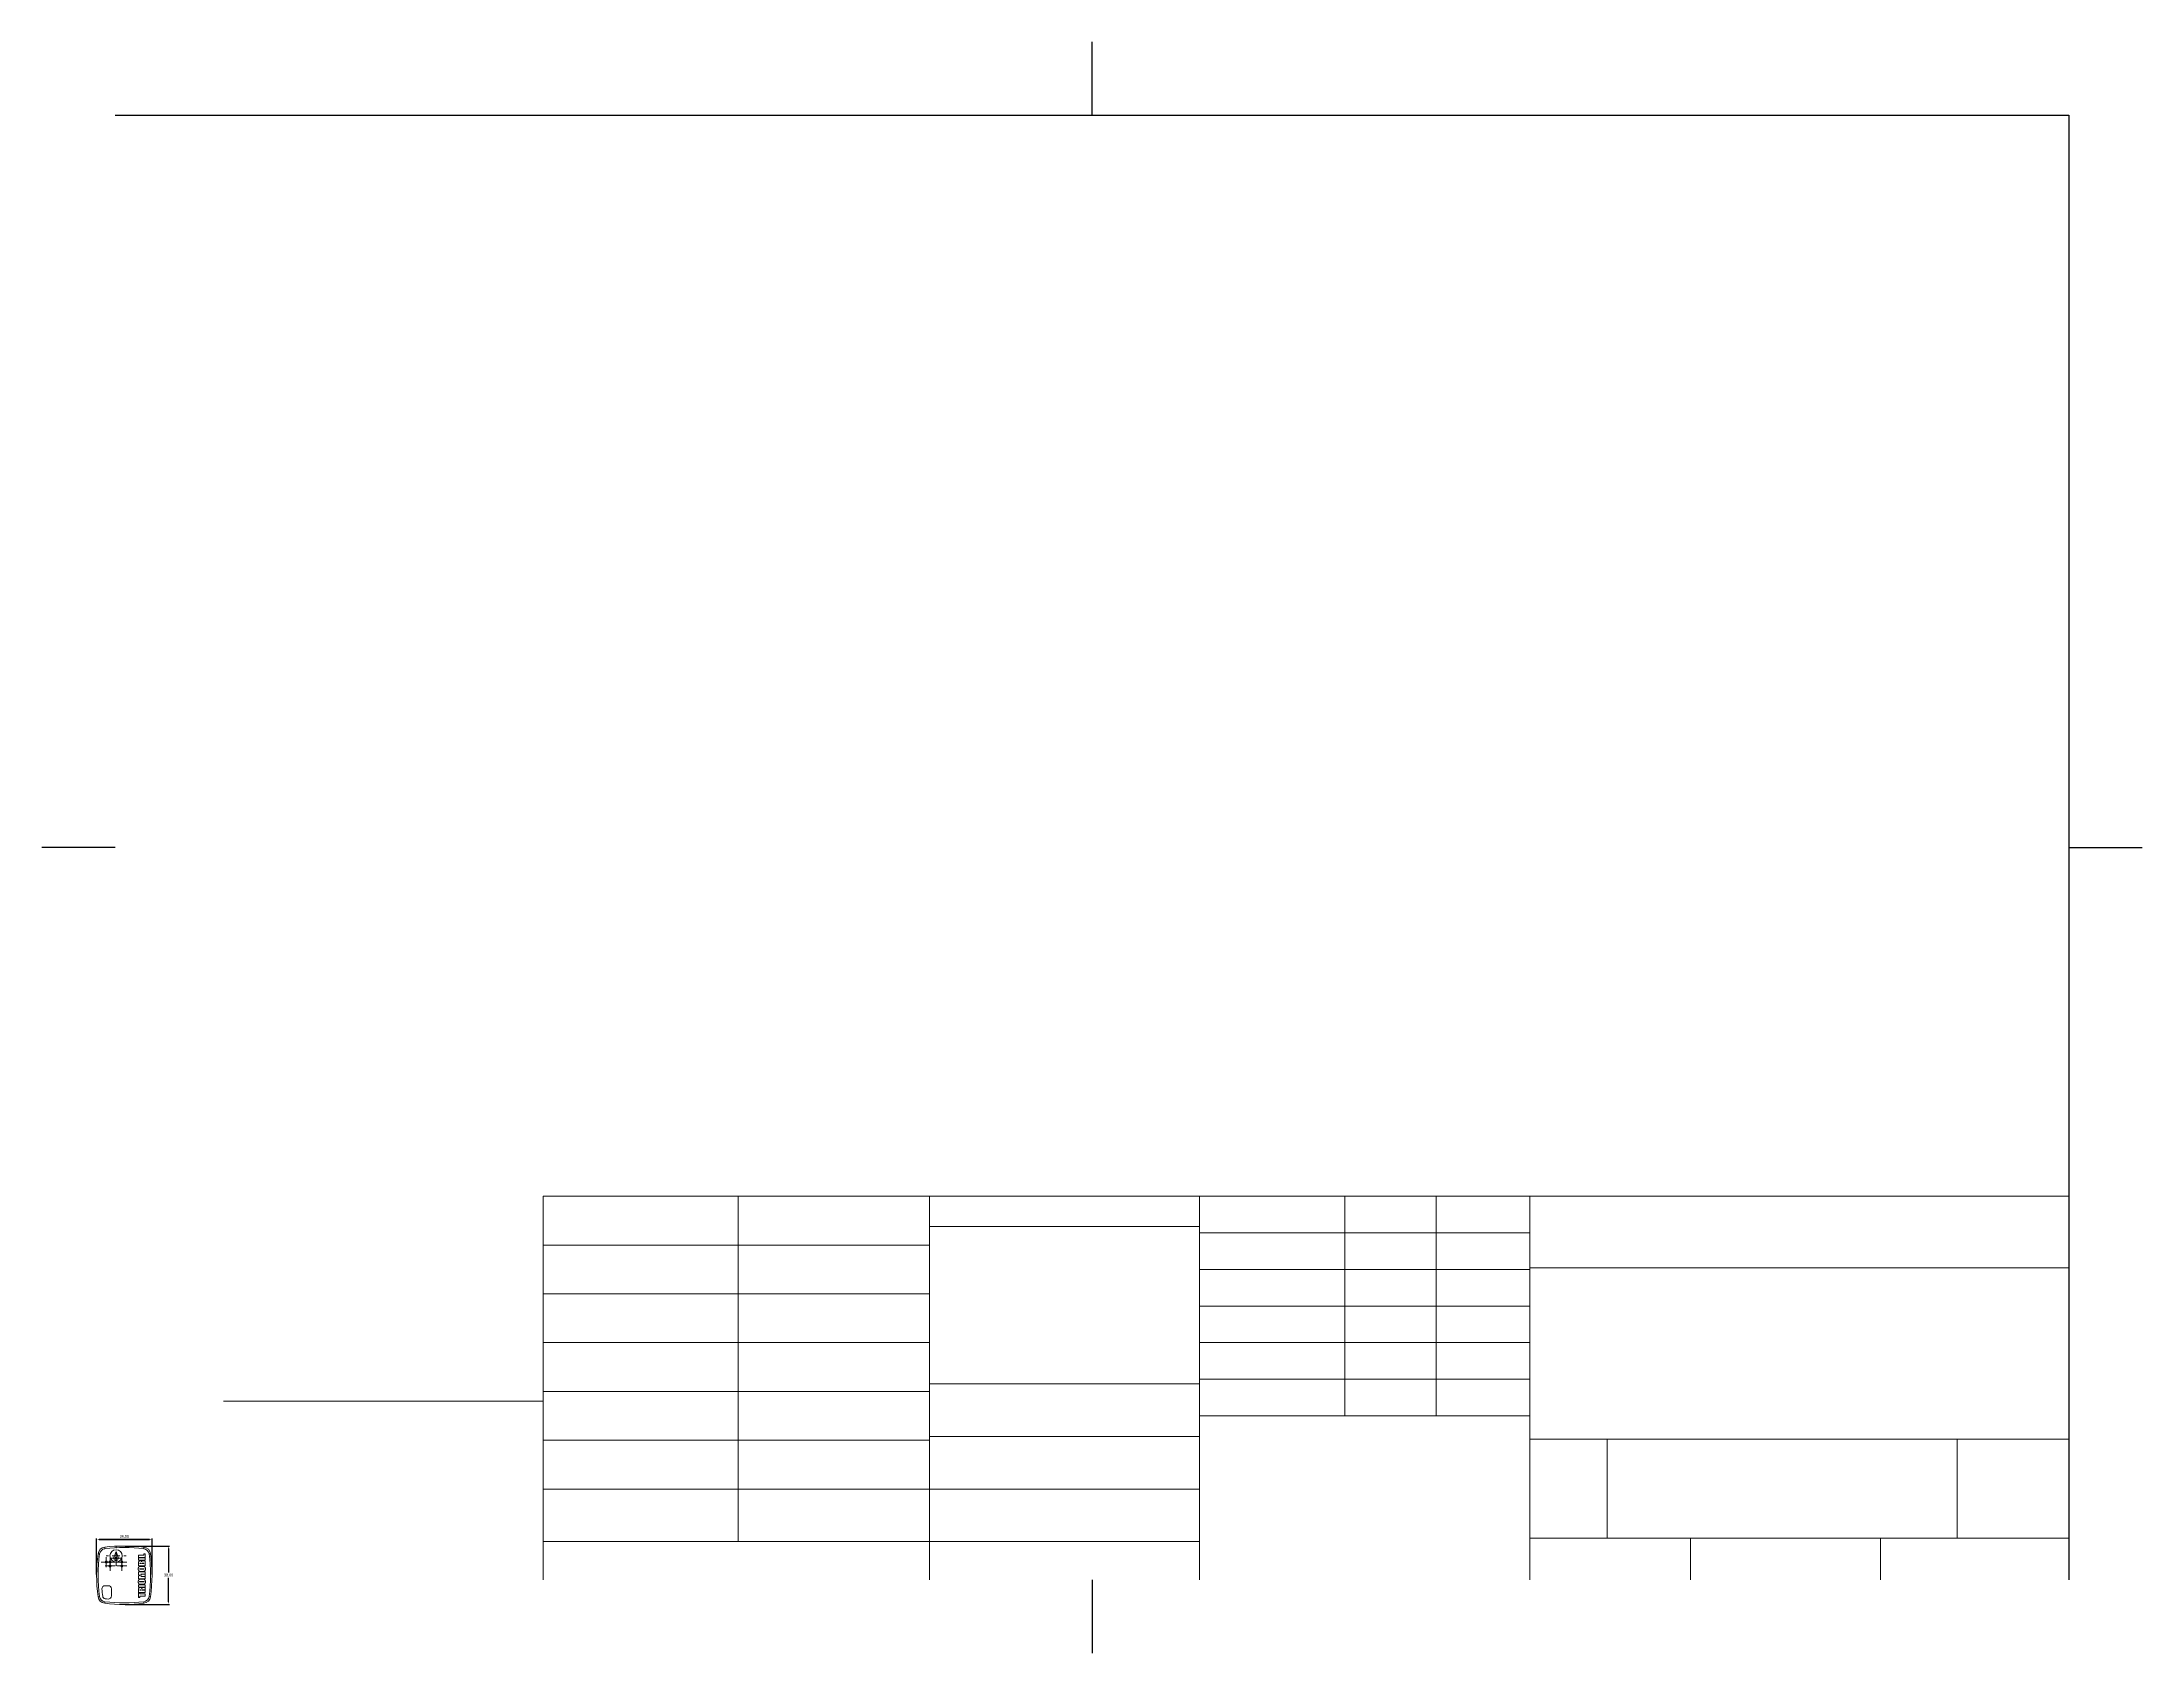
# Model space of a CAD drawing. Header units: millimetres. Extents: x 32 to 2762, y 32 to 2127.
import ezdxf

# ---------------------------------------------------------------- set-up
doc = ezdxf.new("R2010")
doc.units = ezdxf.units.MM
doc.header["$PDSIZE"] = -1
doc.dimstyles.new('ISO-25', dxfattribs={"dimtxt": 2.5, "dimasz": 2.5, "dimexe": 1.25, "dimexo": 0.625, "dimtad": 1, "dimtxsty": 'Standard', "dimcen": 2.5, "dimadec": 0, "dimazin": 0, "dimtfac": 1, "dimtmove": 0, "dimatfit": 3, "dimfxl": 1, "dimarcsym": 0})

# ---------------------------------------------------------------- blocks, each defined once
blk = doc.blocks.new('SW_CENTERMARKSYMBOL_0')
at = {"color": 0, "linetype": 'Continuous', "lineweight": 0}
for p, q in [((-5, 0), (-6.5, 0)), ((0, 0), (-5, 0)), ((0, 5), (0, 6.5)), ((0, 0), (0, 5)), ((0, 0), (0, -5)), ((0, 0), (5, 0)), ((5, 0), (6.5, 0)), ((0, -5), (0, -6.5))]:
    blk.add_line(p, q, dxfattribs=at)
blk = doc.blocks.new('SW_CENTERMARKSYMBOL_1')
at = {"color": 0, "linetype": 'Continuous', "lineweight": 0}
for p, q in [((-5, 0), (-6.5, 0)), ((0, 0), (-5, 0)), ((0, 5), (0, 6.5)), ((0, 0), (0, 5)), ((0, 0), (0, -5)), ((0, 0), (5, 0)), ((5, 0), (6.5, 0)), ((0, -5), (0, -6.5))]:
    blk.add_line(p, q, dxfattribs=at)
blk = doc.blocks.new('SW_CENTERMARKSYMBOL_2')
at = {"color": 0, "linetype": 'Continuous', "lineweight": 0}
for p, q in [((-5, 0), (-6.5, 0)), ((0, 0), (-5, 0)), ((0, 5), (0, 6.5)), ((0, 0), (0, 5)), ((0, 0), (0, -5)), ((0, 0), (5, 0)), ((5, 0), (6.5, 0)), ((0, -5), (0, -6.5))]:
    blk.add_line(p, q, dxfattribs=at)
blk = doc.blocks.new('SW_CENTERMARKSYMBOL_3')
at = {"color": 0, "linetype": 'Continuous', "lineweight": 0}
for p, q in [((-5, 0), (-6.5, 0)), ((0, 0), (-5, 0)), ((0, 5), (0, 6.5)), ((0, 0), (0, 5)), ((0, 0), (0, -5)), ((0, 0), (5, 0)), ((5, 0), (6.5, 0)), ((0, -5), (0, -6.5))]:
    blk.add_line(p, q, dxfattribs=at)
blk = doc.blocks.new('SW_CENTERMARKSYMBOL_4')
at = {"color": 0, "linetype": 'Continuous', "lineweight": 0}
for p, q in [((-5, 0), (-6.5, 0)), ((0, 0), (-5, 0)), ((0, 5), (0, 6.5)), ((0, 0), (0, 5)), ((0, 0), (0, -5)), ((0, 0), (5, 0)), ((5, 0), (6.5, 0)), ((0, -5), (0, -6.5))]:
    blk.add_line(p, q, dxfattribs=at)
blk = doc.blocks.new('SW_CENTERMARKSYMBOL_5')
at = {"color": 0, "linetype": 'Continuous', "lineweight": 0}
for p, q in [((-10, 0), (-13, 0)), ((0, 0), (-5, 0)), ((0, 10), (0, 13)), ((0, 0), (0, 5)), ((0, 0), (0, -5)), ((0, 0), (5, 0)), ((10, 0), (13, 0)), ((0, -10), (0, -13))]:
    blk.add_line(p, q, dxfattribs=at)
blk = doc.blocks.new('SW_CENTERMARKSYMBOL_6')
at = {"color": 0, "linetype": 'Continuous', "lineweight": 0}
for p, q in [((-5, 0), (-6.5, 0)), ((0, 0), (-5, 0)), ((0, 5), (0, 6.5)), ((0, 0), (0, 5)), ((0, 0), (0, -5)), ((0, 0), (5, 0)), ((5, 0), (6.5, 0)), ((0, -5), (0, -6.5))]:
    blk.add_line(p, q, dxfattribs=at)
blk = doc.blocks.new('*D11')
at = {"color": 0, "lineweight": -2}
for p, q in [((139.8, 170.9), (197.4, 170.9)), ((196.4, 167.6), (196.4, 136.5)), ((196.4, 98.2), (196.4, 129.4)), ((139.8, 94.9), (197.4, 94.9))]:
    blk.add_line(p, q, dxfattribs=at)
at = {"color": 0}
for points in [[(196.9, 167.6), (195.8, 167.6), (196.4, 170.9)], [(195.8, 98.2), (196.9, 98.2), (196.4, 94.9)]]:
    blk.add_solid(points, dxfattribs=at)
at = {"layer": 'Defpoints', "color": 0}
for p in [(138.8, 170.9), (138.8, 94.9), (196.4, 94.9)]:
    blk.add_point(p, dxfattribs=at)
at = {"color": 0, "insert": (196.4, 132.9), "char_height": 3.5, "attachment_point": 5}
blk.add_mtext('38,00', dxfattribs=at)
blk = doc.blocks.new('*D12')
at = {"color": 0, "lineweight": -2}
for p, q in [((102.8, 133.9), (102.8, 180.6)), ((106.1, 179.6), (171.5, 179.6)), ((171.5, 179.6), (106.1, 179.6)), ((174.8, 133.9), (174.8, 180.6))]:
    blk.add_line(p, q, dxfattribs=at)
at = {"color": 0}
for points in [[(106.1, 180.1), (106.1, 179), (102.8, 179.6)], [(171.5, 179), (171.5, 180.1), (174.8, 179.6)]]:
    blk.add_solid(points, dxfattribs=at)
at = {"layer": 'Defpoints', "color": 0}
for p in [(174.8, 179.6), (102.8, 132.9), (174.8, 132.9)]:
    blk.add_point(p, dxfattribs=at)
at = {"color": 0, "insert": (138.8, 183.1), "char_height": 3.5, "attachment_point": 5}
blk.add_mtext('36,00', dxfattribs=at)

msp = doc.modelspace()

# ---------------------------------------------------------------- linework, layer by layer
at = {"color": 7, "linetype": 'Continuous'}
for p, q in [((1397, 2032), (1397, 2127.25)), ((127, 2032), (2667, 2032)), ((2667, 2032), (2667, 127)), ((127, 1079.5), (31.75, 1079.5)), ((2667, 1079.5), (2762.25, 1079.5)), ((1397, 127), (1397, 31.75))]:
    msp.add_line(p, q, dxfattribs=at)
at = {"color": 7, "linetype": 'Continuous', "lineweight": 0}
for p, q in [((683.541, 127), (683.541, 625.944)), ((683.541, 625.944), (2667, 625.944)), ((937.028, 625.944), (937.028, 176.854)), ((1185.737, 127), (1185.737, 625.944)), ((1536.626, 625.944), (1536.626, 127)), ((1725.601, 625.944), (1725.601, 340.194)), ((1844.607, 625.944), (1844.607, 340.194)), ((1966.285, 625.944), (1966.285, 127)), ((2667, 625.944), (2667, 127)), ((1536.626, 586.742), (1185.737, 586.742)), ((1536.626, 578.319), (1966.285, 578.319)), ((683.541, 562.444), (1185.737, 562.444)), ((1536.626, 530.694), (1966.285, 530.694)), ((1966.285, 532.688), (2667, 532.688)), ((683.541, 498.944), (1185.737, 498.944)), ((1536.626, 483.069), (1966.285, 483.069)), ((683.541, 435.444), (1185.737, 435.444)), ((1966.285, 435.444), (1536.626, 435.444)), ((1966.285, 387.819), (1536.626, 387.819)), ((683.541, 359.244), (267.69, 359.244)), ((683.541, 371.944), (1185.737, 371.944)), ((1185.737, 381.946), (1536.626, 381.946)), ((1966.285, 340.194), (1536.626, 340.194)), ((683.541, 308.444), (1185.737, 308.444)), ((1185.737, 313.366), (1536.626, 313.366)), ((1966.285, 309.845), (2667, 309.845)), ((2066.753, 309.845), (2066.753, 181.073)), ((2521.728, 309.845), (2521.728, 181.073)), ((683.541, 244.944), (1185.737, 244.944)), ((1185.737, 244.786), (1536.626, 244.786)), ((683.541, 176.854), (1536.626, 176.854)), ((1966.285, 181.073), (2667, 181.073)), ((2175.362, 181.073), (2175.362, 127)), ((2422.227, 181.073), (2422.227, 127))]:
    msp.add_line(p, q, dxfattribs=at)
at = {"color": 7, "linetype": 'Continuous', "lineweight": 15}
for p, q in [((113.616, 167.445), (113.382, 169.431)), ((163.96, 167.445), (164.194, 169.431)), ((104.638, 160.82), (106.62, 160.556)), ((128.016, 163.638), (125.159, 156.02)), ((128.016, 163.638), (130.804, 156.009)), ((157.11, 159.172), (164.062, 159.172)), ((157.11, 156.059), (157.11, 159.172)), ((166.034, 156.059), (157.11, 156.059)), ((157.11, 155.44), (166.034, 155.44)), ((157.11, 152.327), (157.11, 155.44)), ((166.034, 152.327), (157.11, 152.327)), ((157.11, 145.067), (157.11, 147.924)), ((166.034, 145.067), (157.11, 145.067)), ((157.11, 137.188), (166.034, 137.188)), ((157.11, 133.389), (157.11, 137.188)), ((158.77, 148.18), (160.53, 148.18)), ((163.488, 141.335), (159.42, 141.335)), ((159.42, 141.024), (163.553, 141.024)), ((160.823, 144.448), (162.321, 144.448)), ((162.321, 137.911), (160.823, 137.911)), ((162.091, 148.18), (164.374, 148.18)), ((163.647, 148.699), (162.817, 148.699)), ((163.067, 151.812), (163.877, 151.812)), ((164.062, 159.172), (164.062, 160.729)), ((164.062, 160.729), (166.034, 160.729)), ((166.034, 160.729), (166.034, 156.059)), ((166.034, 155.44), (166.034, 152.327)), ((166.034, 148.368), (166.034, 145.067)), ((166.034, 137.188), (166.034, 134.492)), ((170.956, 160.556), (172.938, 160.82)), ((113.757, 119.336), (118.032, 119.336)), ((122.032, 115.336), (122.032, 105.976)), ((161.179, 132.815), (157.11, 133.389)), ((157.11, 128.368), (157.11, 132.158)), ((166.034, 128.368), (157.11, 128.368)), ((157.11, 120.592), (166.034, 120.592)), ((157.11, 117.479), (157.11, 120.592)), ((166.034, 117.479), (157.11, 117.479)), ((157.11, 110.427), (157.11, 112.471)), ((166.034, 110.427), (157.11, 110.427)), ((157.11, 110.223), (159.081, 110.223)), ((157.11, 103.997), (157.11, 110.223)), ((158.77, 113.54), (160.534, 113.54)), ((159.075, 132.544), (161.179, 132.815)), ((159.081, 110.223), (159.081, 108.666)), ((159.838, 113.955), (159.35, 113.955)), ((163.488, 124.636), (159.42, 124.636)), ((159.42, 124.324), (163.553, 124.324)), ((166.034, 134.492), (160.15, 134.456)), ((160.15, 134.456), (166.034, 133.851)), ((166.034, 131.701), (160.254, 131.096)), ((160.254, 131.096), (166.034, 131.061)), ((160.823, 127.749), (162.321, 127.749)), ((162.321, 121.211), (160.823, 121.211)), ((162.091, 113.54), (166.034, 113.54)), ((166.034, 113.955), (163.025, 113.955)), ((163.626, 116.86), (166.034, 116.86)), ((166.034, 133.851), (166.034, 131.701)), ((166.034, 131.061), (166.034, 128.368)), ((166.034, 120.592), (166.034, 117.479)), ((166.034, 116.86), (166.034, 113.955)), ((166.034, 113.54), (166.034, 110.427)), ((104.638, 105.021), (106.62, 105.285)), ((113.382, 96.409), (113.616, 98.396)), ((159.081, 103.997), (157.11, 103.997)), ((159.081, 108.666), (166.034, 108.666)), ((166.034, 105.553), (159.081, 105.553)), ((159.081, 105.553), (159.081, 103.997)), ((164.194, 96.409), (163.96, 98.396)), ((166.034, 108.666), (166.034, 105.553)), ((170.956, 105.285), (172.938, 105.021))]:
    msp.add_line(p, q, dxfattribs=at)
for centre, radius in [((128.016, 158.049), 8), ((115.275, 150.117), 1.5), ((115.275, 150.117), 0.3), ((120.355, 150.132), 1.5), ((120.355, 145.092), 1.5), ((120.355, 150.132), 0.3), ((120.355, 145.092), 0.3), ((127.979, 154.963), 1.526), ((135.555, 150.12), 1.5), ((135.555, 145.04), 1.5), ((135.555, 150.12), 0.3), ((135.555, 145.04), 0.3)]:
    msp.add_circle(centre, radius, dxfattribs=at)
for centre, radius, start, end in [((114.55, 159.5), 10, 96.707947, 172.413615), ((114.55, 159.5), 8, 96.707947, 172.413615), ((138.788, -46.58), 217.5, 83.292053, 96.707947), ((138.788, -46.58), 215.5, 83.292053, 96.707947), ((163.026, 159.5), 8, 7.586385, 83.292053), ((163.026, 159.5), 10, 7.586385, 83.292053), ((314.116, 132.92), 211.328, 172.413615, 187.586385), ((314.116, 132.92), 209.328, 172.413615, 187.586385), ((127.979, 154.963), 3.012, 159.440939, 20.331505), ((-36.541, 132.92), 209.328, 352.413615, 7.586385), ((-36.541, 132.92), 211.328, 352.413615, 7.586385), ((113.757, 115.336), 4, 89.99935, 183.388848), ((258.24, 123.863), 148.735, 183.377829, 187.072914), ((118.032, 115.336), 4, 0, 90), ((114.55, 106.341), 10, 187.586385, 263.292053), ((114.55, 106.341), 8, 187.586385, 263.292053), ((114.366, 106.16), 3.778, 189.301702, 263.09839), ((138.788, 312.42), 217.5, 263.292053, 276.707947), ((138.788, 312.42), 215.5, 263.292053, 276.707947), ((132.674, 254.434), 153.178, 262.964612, 264.367548), ((118.032, 105.976), 4, 264.367548, 0), ((163.026, 106.341), 8, 276.707947, 352.413615), ((163.026, 106.341), 10, 276.707947, 352.413615)]:
    msp.add_arc(centre, radius, start, end, dxfattribs=at)
for points, knots in [([(156.902, 141.128), (156.905, 141.271), (156.912, 141.552), (156.957, 141.964), (157.035, 142.354), (157.142, 142.721), (157.28, 143.061), (157.452, 143.366), (157.649, 143.638), (157.879, 143.867), (158.125, 144.058), (158.383, 144.208), (158.649, 144.316), (158.883, 144.366), (159.084, 144.388), (159.26, 144.404), (159.461, 144.419), (159.685, 144.43), (159.935, 144.437), (160.209, 144.444), (160.508, 144.447), (160.715, 144.448), (160.823, 144.448)], [0, 0, 0, 0, 0.07115609, 0.13893408, 0.20436027, 0.26762877, 0.32804261, 0.3853716, 0.44022597, 0.49371908, 0.54536906, 0.59387776, 0.64078683, 0.68677204, 0.71180566, 0.7407992, 0.77403348, 0.81123739, 0.85215845, 0.89734738, 0.94680359, 1, 1, 1, 1]), ([(160.823, 137.911), (160.716, 137.911), (160.509, 137.912), (160.212, 137.915), (159.938, 137.919), (159.689, 137.93), (159.464, 137.938), (159.262, 137.952), (159.085, 137.966), (158.881, 137.989), (158.644, 138.036), (158.376, 138.139), (158.119, 138.282), (157.874, 138.464), (157.649, 138.684), (157.452, 138.942), (157.282, 139.233), (157.144, 139.557), (157.036, 139.911), (156.959, 140.294), (156.911, 140.702), (156.905, 140.983), (156.902, 141.128)], [0, 0, 0, 0, 0.053608009, 0.103427861, 0.148920116, 0.190646336, 0.228314806, 0.261956867, 0.291838231, 0.317461837, 0.364773927, 0.412243015, 0.460839878, 0.511740483, 0.564390982, 0.618057073, 0.673872393, 0.732566435, 0.794313299, 0.859251815, 0.92766065, 1, 1, 1, 1]), ([(157.11, 147.924), (157.11, 148.033), (157.112, 148.243), (157.119, 148.55), (157.134, 148.837), (157.154, 149.105), (157.177, 149.355), (157.208, 149.585), (157.245, 149.796), (157.287, 149.99), (157.337, 150.17), (157.401, 150.339), (157.474, 150.499), (157.557, 150.652), (157.654, 150.794), (157.761, 150.927), (157.881, 151.05), (158.01, 151.167), (158.156, 151.272), (158.321, 151.361), (158.503, 151.437), (158.705, 151.498), (158.923, 151.547), (159.162, 151.58), (159.418, 151.602), (159.595, 151.604), (159.686, 151.605)], [0, 0, 0, 0, 0.06213354, 0.12057516, 0.17535774, 0.22649506, 0.27432278, 0.31860711, 0.35941505, 0.39676457, 0.43209075, 0.46642387, 0.49975728, 0.53296289, 0.56545588, 0.59799294, 0.63056669, 0.66362956, 0.69751449, 0.73306311, 0.77060781, 0.81040103, 0.85314839, 0.89874242, 0.94774633, 1, 1, 1, 1]), ([(159.42, 141.335), (159.373, 141.335), (159.283, 141.336), (159.155, 141.332), (159.042, 141.329), (158.944, 141.324), (158.86, 141.318), (158.792, 141.31), (158.736, 141.303), (158.685, 141.288), (158.637, 141.268), (158.594, 141.233), (158.567, 141.188), (158.564, 141.154), (158.562, 141.137)], [0, 0, 0, 0, 0.15082358, 0.28455206, 0.40457432, 0.50924884, 0.5969264, 0.67112084, 0.72832521, 0.77282075, 0.83877824, 0.89473663, 0.94618231, 1, 1, 1, 1]), ([(158.562, 141.137), (158.564, 141.135), (158.569, 141.127), (158.589, 141.118), (158.616, 141.099), (158.648, 141.078), (158.689, 141.061), (158.74, 141.054), (158.809, 141.043), (158.895, 141.036), (159.001, 141.032), (159.124, 141.026), (159.266, 141.026), (159.367, 141.024), (159.42, 141.024)], [0, 0, 0, 0, 0.0091996, 0.03318924, 0.07044479, 0.12251813, 0.16215123, 0.2202473, 0.29830853, 0.39808925, 0.51597348, 0.65775487, 0.81783855, 1, 1, 1, 1]), ([(159.509, 148.699), (159.45, 148.698), (159.341, 148.697), (159.193, 148.684), (159.075, 148.666), (158.986, 148.634), (158.92, 148.596), (158.871, 148.552), (158.831, 148.506), (158.798, 148.432), (158.779, 148.322), (158.773, 148.23), (158.77, 148.18)], [0, 0, 0, 0, 0.16761702, 0.30676507, 0.41821058, 0.50254002, 0.57150695, 0.63197724, 0.68717181, 0.74100439, 0.85781695, 1, 1, 1, 1]), ([(160.529, 148.226), (160.528, 148.273), (160.526, 148.36), (160.503, 148.475), (160.463, 148.563), (160.411, 148.618), (160.352, 148.64), (160.289, 148.656), (160.207, 148.67), (160.106, 148.681), (159.984, 148.688), (159.843, 148.695), (159.683, 148.698), (159.569, 148.699), (159.509, 148.699)], [0, 0, 0, 0, 0.107580107, 0.19495695, 0.264280627, 0.323837119, 0.358294207, 0.406253532, 0.469462515, 0.545616321, 0.637359468, 0.743657985, 0.864515375, 1, 1, 1, 1]), ([(159.686, 151.605), (159.748, 151.604), (159.868, 151.603), (160.041, 151.586), (160.2, 151.56), (160.345, 151.525), (160.477, 151.478), (160.597, 151.421), (160.703, 151.354), (160.795, 151.274), (160.879, 151.183), (160.949, 151.076), (161.015, 150.957), (161.071, 150.823), (161.118, 150.674), (161.156, 150.511), (161.189, 150.333), (161.202, 150.209), (161.209, 150.145)], [0, 0, 0, 0, 0.07742867, 0.1490902, 0.21592378, 0.27762945, 0.3355364, 0.39002548, 0.44211296, 0.49175569, 0.54178475, 0.5946149, 0.65064114, 0.71126921, 0.77555296, 0.84477063, 0.92002144, 1, 1, 1, 1]), ([(160.53, 148.18), (160.53, 148.183), (160.533, 148.198), (160.531, 148.213), (160.529, 148.226)], [0.392203083, 0.392203083, 0.392203083, 0.392203083, 0.50291196, 1, 1, 1, 1]), ([(161.209, 150.145), (161.218, 150.219), (161.236, 150.361), (161.277, 150.565), (161.328, 150.752), (161.391, 150.922), (161.466, 151.074), (161.55, 151.212), (161.646, 151.333), (161.755, 151.436), (161.874, 151.527), (162.007, 151.603), (162.153, 151.668), (162.311, 151.721), (162.482, 151.762), (162.665, 151.79), (162.861, 151.808), (162.997, 151.811), (163.067, 151.812)], [0, 0, 0, 0, 0.078804769, 0.151959578, 0.220462389, 0.284203699, 0.3442606, 0.400955123, 0.455267335, 0.507628382, 0.560080549, 0.613822818, 0.669818879, 0.729161399, 0.790544411, 0.856209688, 0.925934733, 1, 1, 1, 1]), ([(162.817, 148.699), (162.775, 148.699), (162.697, 148.698), (162.586, 148.693), (162.489, 148.686), (162.405, 148.675), (162.334, 148.66), (162.277, 148.645), (162.232, 148.624), (162.188, 148.59), (162.152, 148.527), (162.12, 148.435), (162.101, 148.316), (162.094, 148.228), (162.091, 148.18)], [0, 0, 0, 0, 0.11633266, 0.21915925, 0.31011461, 0.38937887, 0.45574598, 0.51073579, 0.556006, 0.59257584, 0.66464682, 0.75447869, 0.86500684, 1, 1, 1, 1]), ([(162.321, 144.448), (162.426, 144.448), (162.629, 144.447), (162.922, 144.444), (163.192, 144.439), (163.437, 144.431), (163.659, 144.42), (163.858, 144.407), (164.033, 144.393), (164.235, 144.37), (164.47, 144.323), (164.738, 144.219), (164.996, 144.075), (165.242, 143.89), (165.472, 143.666), (165.673, 143.401), (165.845, 143.099), (165.989, 142.763), (166.101, 142.394), (166.184, 141.997), (166.233, 141.571), (166.238, 141.278), (166.241, 141.128)], [0, 0, 0, 0, 0.05210775, 0.10047675, 0.14484181, 0.1852135, 0.22186981, 0.25480679, 0.28376612, 0.30879041, 0.35522448, 0.40182509, 0.450152, 0.50092299, 0.5536431, 0.60815773, 0.66490066, 0.72511024, 0.78858678, 0.85519643, 0.92539894, 1, 1, 1, 1]), ([(166.241, 141.128), (166.239, 140.989), (166.233, 140.718), (166.189, 140.322), (166.115, 139.947), (166.012, 139.595), (165.881, 139.269), (165.714, 138.975), (165.519, 138.713), (165.294, 138.487), (165.049, 138.298), (164.792, 138.151), (164.524, 138.045), (164.288, 137.993), (164.085, 137.971), (163.907, 137.955), (163.704, 137.94), (163.476, 137.929), (163.223, 137.922), (162.945, 137.915), (162.641, 137.912), (162.431, 137.911), (162.321, 137.911)], [0, 0, 0, 0, 0.06936191, 0.13583493, 0.19934716, 0.26060818, 0.31913876, 0.3751603, 0.42931583, 0.48273595, 0.53429546, 0.58353235, 0.63094937, 0.67811757, 0.70374436, 0.73365273, 0.76758755, 0.80554378, 0.84780679, 0.89439315, 0.94503147, 1, 1, 1, 1]), ([(164.581, 141.123), (164.579, 141.142), (164.576, 141.18), (164.542, 141.231), (164.487, 141.267), (164.427, 141.289), (164.363, 141.303), (164.294, 141.31), (164.207, 141.319), (164.1, 141.324), (163.974, 141.329), (163.829, 141.332), (163.665, 141.336), (163.549, 141.335), (163.488, 141.335)], [0, 0, 0, 0, 0.0485852, 0.09602017, 0.1480294, 0.21256679, 0.25604855, 0.31391831, 0.3881166, 0.47858284, 0.58538057, 0.70718023, 0.84539452, 1, 1, 1, 1]), ([(163.553, 141.024), (163.614, 141.024), (163.73, 141.023), (163.893, 141.025), (164.036, 141.028), (164.158, 141.033), (164.26, 141.038), (164.342, 141.043), (164.405, 141.051), (164.458, 141.061), (164.506, 141.075), (164.543, 141.096), (164.572, 141.105), (164.579, 141.118), (164.581, 141.123)], [0, 0, 0, 0, 0.17501954, 0.33146059, 0.46779419, 0.58405049, 0.68173832, 0.76097202, 0.82033545, 0.86134331, 0.91816716, 0.95905785, 0.98538822, 1, 1, 1, 1]), ([(164.374, 148.18), (164.37, 148.225), (164.364, 148.307), (164.341, 148.42), (164.304, 148.511), (164.262, 148.574), (164.216, 148.613), (164.17, 148.637), (164.112, 148.655), (164.042, 148.672), (163.96, 148.684), (163.867, 148.694), (163.761, 148.698), (163.687, 148.699), (163.647, 148.699)], [0, 0, 0, 0, 0.1266891, 0.23376566, 0.32685614, 0.40622231, 0.4465848, 0.4954291, 0.55378027, 0.62016853, 0.6995496, 0.78768208, 0.88773822, 1, 1, 1, 1]), ([(163.877, 151.812), (163.949, 151.811), (164.088, 151.809), (164.29, 151.798), (164.478, 151.777), (164.654, 151.748), (164.816, 151.711), (164.965, 151.666), (165.099, 151.61), (165.223, 151.549), (165.334, 151.477), (165.437, 151.396), (165.53, 151.302), (165.615, 151.198), (165.689, 151.084), (165.757, 150.96), (165.813, 150.824), (165.863, 150.675), (165.903, 150.503), (165.938, 150.3), (165.969, 150.063), (165.992, 149.792), (166.012, 149.485), (166.024, 149.143), (166.032, 148.767), (166.033, 148.505), (166.034, 148.368)], [0, 0, 0, 0, 0.04482262, 0.08666802, 0.12599616, 0.16288615, 0.19745848, 0.22953735, 0.25975761, 0.28808549, 0.31537446, 0.34247349, 0.36963319, 0.39741686, 0.42563835, 0.45473327, 0.48508285, 0.5170465, 0.55275753, 0.59552065, 0.64512671, 0.70161995, 0.76542728, 0.83656984, 0.91475494, 1, 1, 1, 1]), ([(156.902, 124.428), (156.905, 124.572), (156.912, 124.853), (156.957, 125.264), (157.035, 125.654), (157.142, 126.022), (157.28, 126.362), (157.452, 126.667), (157.649, 126.938), (157.879, 127.168), (158.125, 127.358), (158.383, 127.509), (158.649, 127.617), (158.883, 127.666), (159.084, 127.688), (159.26, 127.705), (159.461, 127.719), (159.685, 127.73), (159.935, 127.738), (160.209, 127.745), (160.508, 127.747), (160.715, 127.748), (160.823, 127.749)], [0, 0, 0, 0, 0.07115609, 0.13893408, 0.20436027, 0.26762877, 0.32804261, 0.3853716, 0.44022597, 0.49371908, 0.54536906, 0.59387776, 0.64078683, 0.68677204, 0.71180566, 0.7407992, 0.77403348, 0.81123739, 0.85215845, 0.89734738, 0.94680359, 1, 1, 1, 1]), ([(160.823, 121.211), (160.716, 121.212), (160.509, 121.212), (160.212, 121.216), (159.938, 121.219), (159.689, 121.231), (159.464, 121.239), (159.262, 121.253), (159.085, 121.266), (158.881, 121.289), (158.644, 121.337), (158.376, 121.439), (158.119, 121.583), (157.874, 121.764), (157.649, 121.984), (157.452, 122.242), (157.282, 122.533), (157.144, 122.857), (157.036, 123.212), (156.959, 123.594), (156.911, 124.003), (156.905, 124.284), (156.902, 124.428)], [0, 0, 0, 0, 0.05360801, 0.10342786, 0.14892012, 0.19064634, 0.22831481, 0.26195687, 0.29183823, 0.31746184, 0.36477393, 0.41224301, 0.46083988, 0.51174048, 0.56439098, 0.61805707, 0.67387239, 0.73256644, 0.7943133, 0.85925182, 0.92766065, 1, 1, 1, 1]), ([(157.11, 132.158), (157.264, 132.188), (157.58, 132.248), (158.061, 132.346), (158.562, 132.441), (158.902, 132.509), (159.075, 132.544)], [0, 0, 0, 0, 0.23579309, 0.48094787, 0.73579196, 1, 1, 1, 1]), ([(157.11, 112.471), (157.11, 112.628), (157.11, 112.929), (157.117, 113.362), (157.128, 113.758), (157.143, 114.115), (157.159, 114.435), (157.184, 114.717), (157.211, 114.96), (157.24, 115.173), (157.283, 115.361), (157.333, 115.537), (157.401, 115.702), (157.478, 115.86), (157.572, 116.007), (157.675, 116.147), (157.793, 116.277), (157.923, 116.399), (158.07, 116.507), (158.233, 116.605), (158.416, 116.683), (158.616, 116.747), (158.833, 116.8), (159.069, 116.834), (159.322, 116.858), (159.497, 116.859), (159.587, 116.86)], [0, 0, 0, 0, 0.07972582, 0.15313635, 0.2202432, 0.28104977, 0.33529239, 0.38303112, 0.42480553, 0.46010829, 0.49192488, 0.52289158, 0.55311348, 0.58262045, 0.61214023, 0.64161132, 0.67120014, 0.70115956, 0.73200522, 0.76392497, 0.79753325, 0.83309093, 0.87069805, 0.91101694, 0.95407603, 1, 1, 1, 1]), ([(159.42, 124.636), (159.373, 124.636), (159.283, 124.637), (159.155, 124.632), (159.042, 124.63), (158.944, 124.625), (158.86, 124.619), (158.792, 124.61), (158.736, 124.604), (158.685, 124.589), (158.637, 124.568), (158.594, 124.533), (158.567, 124.488), (158.564, 124.455), (158.562, 124.438)], [0, 0, 0, 0, 0.15082358, 0.28455206, 0.40457432, 0.50924884, 0.5969264, 0.67112084, 0.72832521, 0.77282075, 0.83877824, 0.89473663, 0.94618231, 1, 1, 1, 1]), ([(158.562, 124.438), (158.564, 124.436), (158.569, 124.427), (158.589, 124.419), (158.616, 124.4), (158.648, 124.378), (158.689, 124.362), (158.74, 124.354), (158.809, 124.344), (158.895, 124.336), (159.001, 124.332), (159.124, 124.326), (159.266, 124.326), (159.367, 124.325), (159.42, 124.324)], [0, 0, 0, 0, 0.0091996, 0.03318924, 0.07044479, 0.12251813, 0.16215123, 0.2202473, 0.29830853, 0.39808925, 0.51597348, 0.65775487, 0.81783855, 1, 1, 1, 1]), ([(159.35, 113.955), (159.294, 113.953), (159.191, 113.951), (159.053, 113.929), (158.946, 113.894), (158.872, 113.836), (158.827, 113.768), (158.793, 113.697), (158.774, 113.62), (158.771, 113.567), (158.77, 113.54)], [0, 0, 0, 0, 0.20775559, 0.37411275, 0.50920269, 0.6147683, 0.71126772, 0.80499507, 0.90086503, 1, 1, 1, 1]), ([(159.587, 116.86), (159.669, 116.86), (159.827, 116.858), (160.055, 116.842), (160.262, 116.815), (160.45, 116.778), (160.618, 116.73), (160.766, 116.672), (160.896, 116.603), (161.006, 116.519), (161.1, 116.424), (161.179, 116.313), (161.25, 116.19), (161.305, 116.048), (161.353, 115.894), (161.386, 115.724), (161.409, 115.539), (161.415, 115.411), (161.418, 115.344)], [0, 0, 0, 0, 0.089185, 0.17152232, 0.24727021, 0.31606858, 0.37900216, 0.43641095, 0.48917498, 0.53774844, 0.58545333, 0.63414708, 0.68537227, 0.7398404, 0.79810895, 0.86034973, 0.92772786, 1, 1, 1, 1]), ([(160.534, 113.54), (160.53, 113.592), (160.522, 113.693), (160.476, 113.804), (160.423, 113.863), (160.379, 113.888), (160.323, 113.908), (160.253, 113.926), (160.168, 113.938), (160.071, 113.948), (159.959, 113.954), (159.88, 113.955), (159.838, 113.955)], [0, 0, 0, 0, 0.16609222, 0.32259889, 0.36504739, 0.41738816, 0.47979613, 0.55589274, 0.64609453, 0.74947633, 0.86797399, 1, 1, 1, 1]), ([(161.418, 115.344), (161.422, 115.404), (161.43, 115.52), (161.453, 115.687), (161.483, 115.841), (161.521, 115.98), (161.57, 116.106), (161.627, 116.219), (161.691, 116.319), (161.788, 116.428), (161.913, 116.54), (162.056, 116.654), (162.191, 116.738), (162.307, 116.784), (162.409, 116.808), (162.509, 116.822), (162.634, 116.832), (162.783, 116.844), (162.959, 116.851), (163.159, 116.856), (163.384, 116.859), (163.543, 116.86), (163.626, 116.86)], [0, 0, 0, 0, 0.05774997, 0.11165364, 0.16138485, 0.20768576, 0.25053908, 0.29066031, 0.32848737, 0.36414813, 0.43056739, 0.48896563, 0.53921326, 0.58322134, 0.60774803, 0.63972314, 0.67981755, 0.72766373, 0.78372908, 0.84805036, 0.92013881, 1, 1, 1, 1]), ([(163.025, 113.955), (162.972, 113.955), (162.872, 113.954), (162.729, 113.949), (162.604, 113.943), (162.496, 113.933), (162.404, 113.921), (162.329, 113.905), (162.27, 113.886), (162.213, 113.859), (162.16, 113.81), (162.121, 113.734), (162.094, 113.643), (162.092, 113.576), (162.091, 113.54)], [0, 0, 0, 0, 0.13520472, 0.25529848, 0.3630462, 0.45447317, 0.53387927, 0.59882163, 0.65117256, 0.69127507, 0.75864829, 0.82966591, 0.90868759, 1, 1, 1, 1]), ([(162.321, 127.749), (162.426, 127.748), (162.629, 127.748), (162.922, 127.744), (163.192, 127.74), (163.437, 127.732), (163.659, 127.72), (163.858, 127.708), (164.033, 127.694), (164.235, 127.671), (164.47, 127.623), (164.738, 127.52), (164.996, 127.376), (165.242, 127.19), (165.472, 126.967), (165.673, 126.701), (165.845, 126.4), (165.989, 126.063), (166.101, 125.695), (166.184, 125.297), (166.233, 124.872), (166.238, 124.579), (166.241, 124.428)], [0, 0, 0, 0, 0.05210775, 0.10047675, 0.14484181, 0.1852135, 0.22186981, 0.25480679, 0.28376612, 0.30879041, 0.35522448, 0.40182509, 0.450152, 0.50092299, 0.5536431, 0.60815773, 0.66490066, 0.72511024, 0.78858678, 0.85519643, 0.92539894, 1, 1, 1, 1]), ([(166.241, 124.428), (166.239, 124.29), (166.233, 124.018), (166.189, 123.622), (166.115, 123.248), (166.012, 122.896), (165.881, 122.57), (165.714, 122.276), (165.519, 122.013), (165.294, 121.787), (165.049, 121.599), (164.792, 121.451), (164.524, 121.345), (164.288, 121.293), (164.085, 121.272), (163.907, 121.255), (163.704, 121.241), (163.476, 121.23), (163.223, 121.222), (162.945, 121.215), (162.641, 121.213), (162.431, 121.212), (162.321, 121.211)], [0, 0, 0, 0, 0.06936191, 0.13583493, 0.19934716, 0.26060818, 0.31913876, 0.3751603, 0.42931583, 0.48273595, 0.53429546, 0.58353235, 0.63094937, 0.67811757, 0.70374436, 0.73365273, 0.76758755, 0.80554378, 0.84780679, 0.89439315, 0.94503147, 1, 1, 1, 1]), ([(164.581, 124.423), (164.579, 124.443), (164.576, 124.481), (164.542, 124.531), (164.487, 124.567), (164.427, 124.589), (164.363, 124.604), (164.294, 124.61), (164.207, 124.619), (164.1, 124.625), (163.974, 124.63), (163.829, 124.632), (163.665, 124.637), (163.549, 124.636), (163.488, 124.636)], [0, 0, 0, 0, 0.0485852, 0.09602017, 0.1480294, 0.21256679, 0.25604855, 0.31391831, 0.3881166, 0.47858284, 0.58538057, 0.70718023, 0.84539452, 1, 1, 1, 1]), ([(163.553, 124.324), (163.614, 124.324), (163.73, 124.324), (163.893, 124.326), (164.036, 124.328), (164.158, 124.334), (164.26, 124.338), (164.342, 124.344), (164.405, 124.352), (164.458, 124.362), (164.506, 124.376), (164.543, 124.396), (164.572, 124.405), (164.579, 124.419), (164.581, 124.423)], [0, 0, 0, 0, 0.17501954, 0.33146059, 0.46779419, 0.58405049, 0.68173832, 0.76097202, 0.82033545, 0.86134331, 0.91816716, 0.95905785, 0.98538822, 1, 1, 1, 1])]:
    msp.add_open_spline(points, degree=3, knots=knots, dxfattribs=at)

# ---------------------------------------------------------------- block references
at = {"color": 7, "linetype": 'Continuous', "lineweight": 0}
for name, p in [('SW_CENTERMARKSYMBOL_5', (128.016, 158.049)), ('SW_CENTERMARKSYMBOL_4', (115.275, 150.117)), ('SW_CENTERMARKSYMBOL_3', (120.355, 150.132)), ('SW_CENTERMARKSYMBOL_2', (120.355, 145.092)), ('SW_CENTERMARKSYMBOL_6', (127.979, 154.963)), ('SW_CENTERMARKSYMBOL_1', (135.555, 150.12)), ('SW_CENTERMARKSYMBOL_0', (135.555, 145.04))]:
    msp.add_blockref(name, p, dxfattribs=at)

# ---------------------------------------------------------------- dimensions: what is measured, and where the dimension line sits
dim = msp.add_linear_dim(base=(174.788, 179.557), p1=(102.788, 132.92), p2=(174.788, 132.92), dimstyle='ISO-25', override={"dimtxt": 3.5, "dimasz": 3.302, "dimexe": 1, "dimexo": 1, "dimgap": 1.524, "dimtih": 1, "dimtoh": 1, "dimlfac": 0.5, "dimzin": 0, "dimadec": 2, "dimtzin": 0})
dim.commit()
dim.dimension.update_dxf_attribs({"geometry": '*D12', "text_midpoint": (138.788, 183.123)})
dim = msp.add_linear_dim(base=(196.384, 94.92), p1=(138.788, 170.92), p2=(138.788, 94.92), angle=90, dimstyle='ISO-25', override={"dimtxt": 3.5, "dimasz": 3.302, "dimexe": 1, "dimexo": 1, "dimgap": 1.524, "dimtih": 1, "dimtoh": 1, "dimlfac": 0.5, "dimzin": 0, "dimadec": 2, "dimtzin": 0})
dim.commit()
dim.dimension.update_dxf_attribs({"geometry": '*D11', "text_midpoint": (196.384, 132.92)})

doc.saveas('drawing.dxf')
